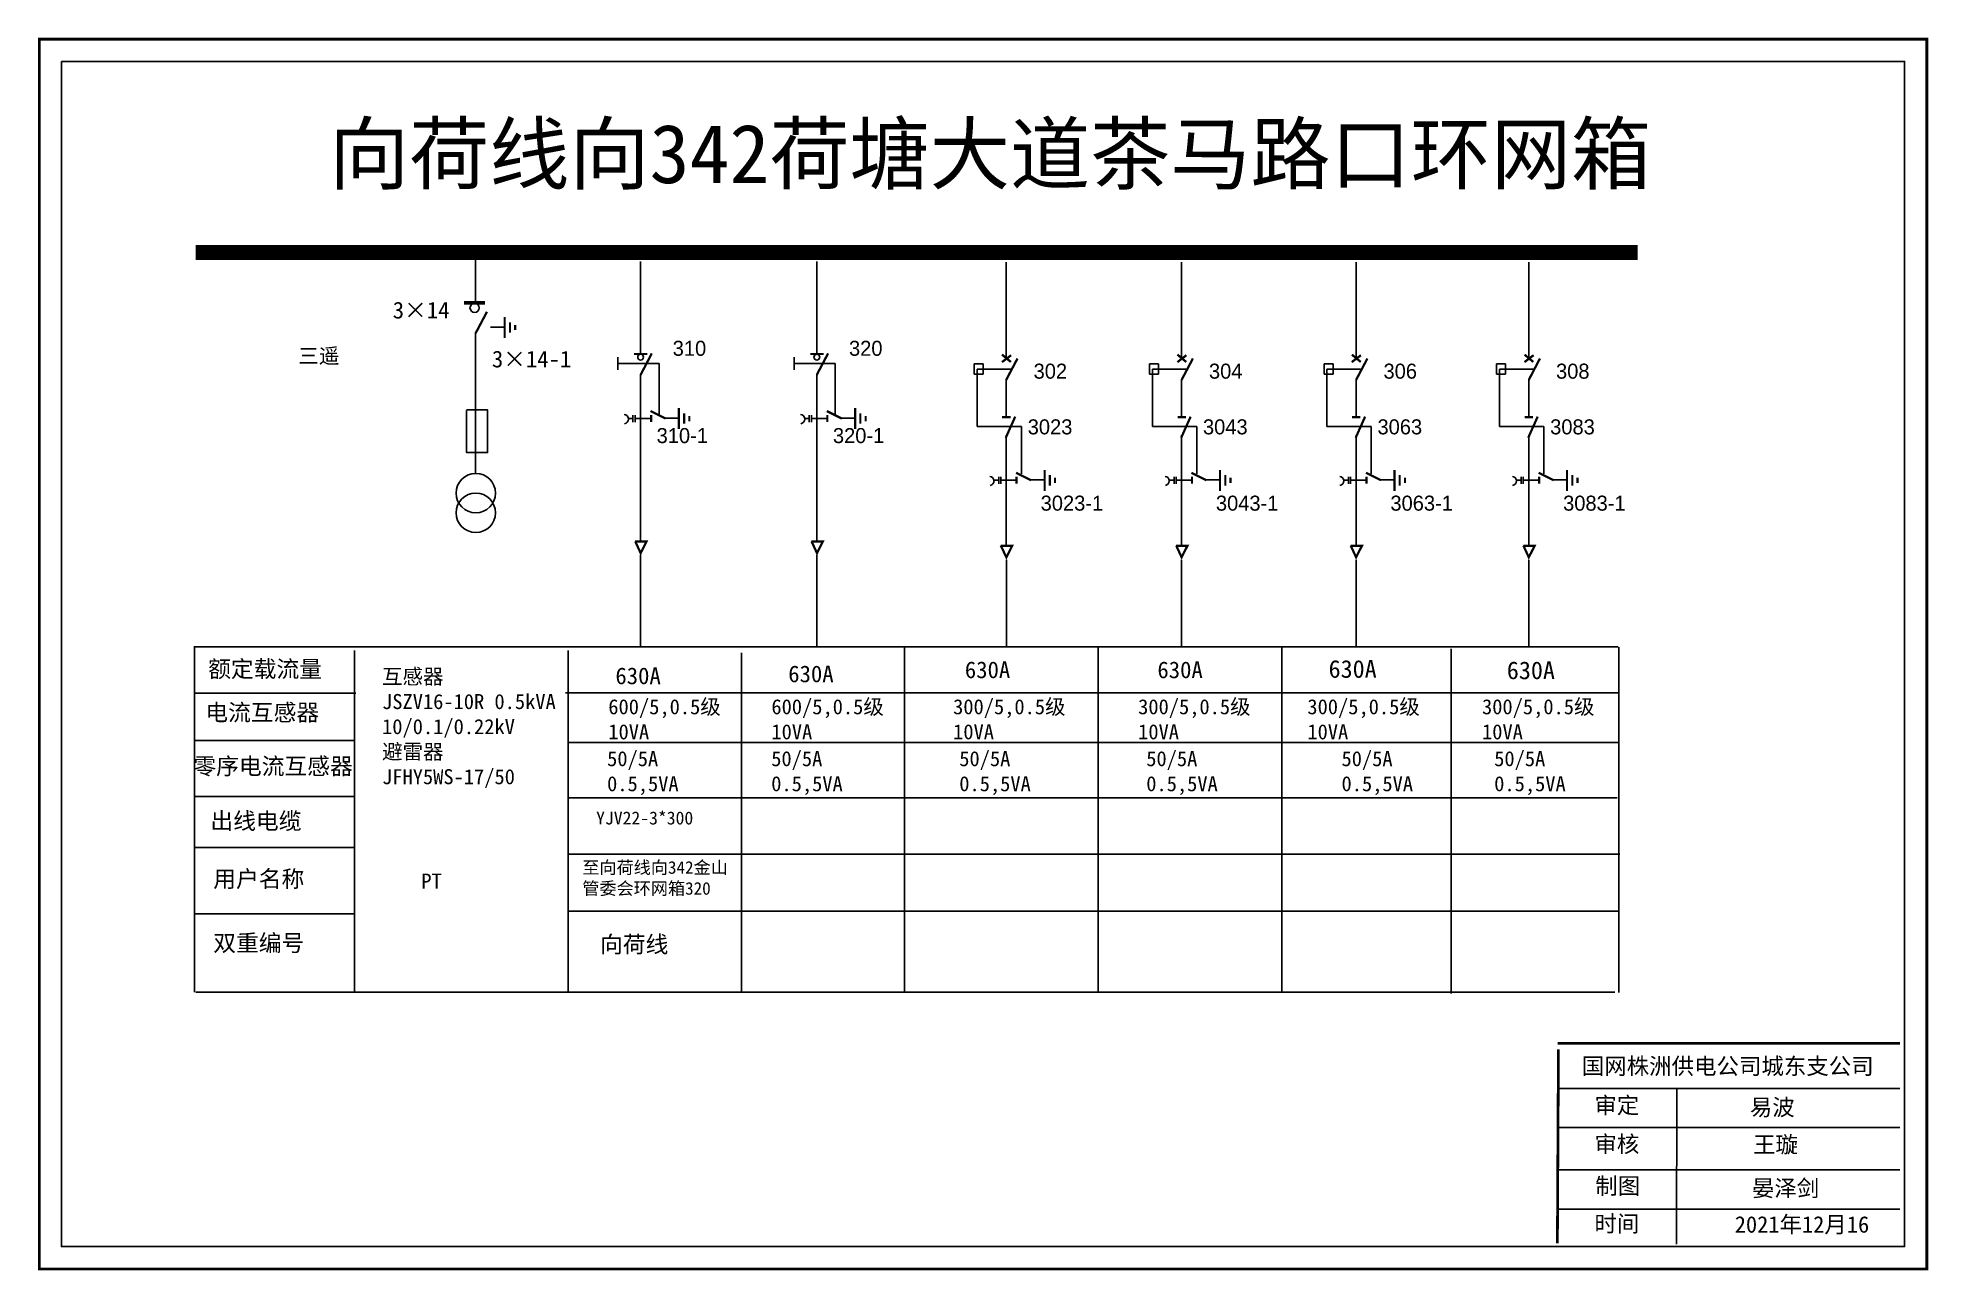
# Model space of a CAD drawing. Extents: x 6 to 548, y -578 to -125.
# Drawn here: x 154.6 to 280.3, y -578.1 to -496.2 of the extents above; entities that cross this region are included whole.
import ezdxf

# ---------------------------------------------------------------- set-up
doc = ezdxf.new("R2010")
doc.units = 0
doc.header["$LTSCALE"] = 0.774411
doc.linetypes.add('ACAD_ISO02W100', pattern=[15, 12, -3])
doc.linetypes.add('CENTER', pattern=[50.8, 31.75, -6.35, 6.35, -6.35])
doc.layers.get('0').update_dxf_attribs({"linetype": 'CONTINUOUS'})
doc.layers.get('DEFPOINTS').update_dxf_attribs({"linetype": 'CONTINUOUS'})
doc.layers.add('2', color=7, linetype='CONTINUOUS')
doc.styles.add('hztxt_txtstyle_0.00_0_0', font='', dxfattribs={"bigfont": 'hztxt.shx'})
doc.styles.add('hztxt_txtstyle_1.80_0_0', font='', dxfattribs={"height": 1.8, "bigfont": 'hztxt.shx'})
doc.styles.add('hztxt_txtstyle_2.70_0_0', font='simkai.ttf', dxfattribs={"height": 2.7})
doc.styles.add('KaiTi_GB2312_txtstyle_1.09_0_0', font='simkai_0.ttf', dxfattribs={"height": 1.0944})
doc.styles.add('字体', font='simkai_0.ttf', dxfattribs={"height": 2.5})
doc.styles.get('hztxt_txtstyle_0.00_0_0').set_extended_font_data('hztxt')
doc.styles.get('hztxt_txtstyle_1.80_0_0').set_extended_font_data('hztxt')

msp = doc.modelspace()

# ---------------------------------------------------------------- texts
at = {"color": 0, "linetype": 'Continuous', "style": 'hztxt_txtstyle_2.70_0_0'}
for s, p in [('3×14', (178.19, -514.88)), ('3×14-1', (184.78, -518.13))]:
    msp.add_text(s, height=1.109, dxfattribs=at).set_placement(p)
at = {"color": 0, "style": 'hztxt_txtstyle_1.80_0_0'}
for s, p in [('310', (196.8, -517.36)), ('320', (208.52, -517.36)), ('302', (220.79, -518.88)), ('304', (232.45, -518.88)), ('306', (244.05, -518.88)), ('308', (255.52, -518.88)), ('310-1', (195.73, -523.16)), ('320-1', (207.45, -523.16)), ('3023', (220.4, -522.58)), ('3043', (232.05, -522.58)), ('3063', (243.65, -522.58)), ('3083', (255.13, -522.58)), ('3023-1', (221.26, -527.65)), ('3043-1', (232.91, -527.65)), ('3063-1', (244.51, -527.65)), ('3083-1', (255.99, -527.65))]:
    msp.add_text(s, height=0.998, dxfattribs=at).set_placement(p)
at = {"color": 0, "linetype": 'Continuous', "attachment_point": 1}
for s, insert, char_height, width, style in [('{\\fSimSun|b0|i0|c134|p2;三遥}', (171.91, -516.86), 1.0024, 7.7986, 'hztxt_txtstyle_0.00_0_0'), ('{\\fSimSun|b0|i0|c134|p2;额定载流量}', (165.92, -537.61), 1.1094, 17.8852, 'hztxt_txtstyle_2.70_0_0'), ('{\\fSimSun|b0|i0|c134|p2;630A}', (216.22, -537.67), 1.1094, 17.8852, 'hztxt_txtstyle_2.70_0_0'), ('{\\fSimSun|b0|i0|c134|p2;630A}', (229.02, -537.67), 1.1094, 17.8852, 'hztxt_txtstyle_2.70_0_0'), ('{\\fSimSun|b0|i0|c134|p2;630A}', (240.4, -537.58), 1.1757, 9.454, 'hztxt_txtstyle_0.00_0_0'), ('{\\fSimSun|b0|i0|c134|p2;630A}', (252.25, -537.67), 1.1757, 9.454, 'hztxt_txtstyle_0.00_0_0'), ('\\A1;{\\fSimSun|b0|i0|c134|p2;互感器\\PJSZV16-10R 0.5kVA\\P10/0.1/0.22kV\\P避雷器\\PJFHY5WS-17/50}', (177.48, -538.17), 0.9985, 18.4113, 'hztxt_txtstyle_2.70_0_0'), ('{\\fSimSun|b0|i0|c134|p2;630A}', (192.99, -538.07), 1.1094, 17.8852, 'hztxt_txtstyle_2.70_0_0'), ('{\\fSimSun|b0|i0|c134|p2;630A}', (204.48, -537.94), 1.1094, 17.8852, 'hztxt_txtstyle_2.70_0_0'), ('{\\fSimSun|b0|i0|c134|p2;电流互感器}', (165.73, -540.5), 1.1094, 17.8852, 'hztxt_txtstyle_2.70_0_0'), ('\\A1;{\\fSimSun|b0|i0|c134|p2;600/5,0.5级\\P10VA}', (192.52, -540.18), 0.9985, 18.4113, 'hztxt_txtstyle_2.70_0_0'), ('\\A1;{\\fSimSun|b0|i0|c134|p2;600/5,0.5级\\P10VA}', (203.36, -540.18), 0.9985, 18.4113, 'hztxt_txtstyle_2.70_0_0'), ('\\A1;{\\fSimSun|b0|i0|c134|p2;300/5,0.5级\\P10VA}', (215.44, -540.18), 0.9985, 18.4113, 'hztxt_txtstyle_2.70_0_0'), ('\\A1;{\\fSimSun|b0|i0|c134|p2;300/5,0.5级\\P10VA}', (227.74, -540.18), 0.9985, 18.4113, 'hztxt_txtstyle_2.70_0_0'), ('\\A1;{\\fSimSun|b0|i0|c134|p2;300/5,0.5级\\P10VA}', (238.99, -540.18), 0.9985, 18.4113, 'hztxt_txtstyle_2.70_0_0'), ('\\A1;{\\fSimSun|b0|i0|c134|p2;300/5,0.5级\\P10VA}', (250.6, -540.18), 0.9985, 18.4113, 'hztxt_txtstyle_2.70_0_0'), ('{\\fSimSun|b0|i0|c134|p2;零序电流互感器}', (164.94, -544.07), 1.1094, 17.8852, 'hztxt_txtstyle_2.70_0_0'), ('{\\fSimSun|b0|i0|c134|p2;50/5A\\P0.5,5VA}', (192.44, -543.63), 0.9985, 17.8852, 'hztxt_txtstyle_2.70_0_0'), ('{\\fSimSun|b0|i0|c134|p2;50/5A\\P0.5,5VA}', (203.35, -543.63), 0.9985, 17.8852, 'hztxt_txtstyle_2.70_0_0'), ('{\\fSimSun|b0|i0|c134|p2;50/5A\\P0.5,5VA}', (215.85, -543.63), 0.9985, 17.8852, 'hztxt_txtstyle_2.70_0_0'), ('{\\fSimSun|b0|i0|c134|p2;50/5A\\P0.5,5VA}', (228.28, -543.63), 0.9985, 17.8852, 'hztxt_txtstyle_2.70_0_0'), ('{\\fSimSun|b0|i0|c134|p2;50/5A\\P0.5,5VA}', (241.26, -543.63), 0.9985, 17.8852, 'hztxt_txtstyle_2.70_0_0'), ('{\\fSimSun|b0|i0|c134|p2;50/5A\\P0.5,5VA}', (251.41, -543.63), 0.9985, 17.8852, 'hztxt_txtstyle_2.70_0_0'), ('{\\fSimSun|b0|i0|c134|p2;出线电缆}', (166.07, -547.71), 1.1094, 17.8852, 'hztxt_txtstyle_2.70_0_0'), ('{\\fSimSun|b0|i0|c134|p2;用户名称}', (166.26, -551.56), 1.1094, 17.8852, 'hztxt_txtstyle_2.70_0_0'), ('{\\fSimSun|b0|i0|c134|p2;PT}', (180.09, -551.76), 1.0024, 7.7986, 'hztxt_txtstyle_0.00_0_0'), ('{\\fSimSun|b0|i0|c134|p2;双重编号}', (166.26, -555.82), 1.1094, 17.8852, 'hztxt_txtstyle_2.70_0_0'), ('{\\fSimSun|b0|i0|c134|p2;向荷线}', (191.97, -555.91), 1.1094, 17.8852, 'hztxt_txtstyle_2.70_0_0'), ('国网株洲供电公司城东支公司', (257.23, -564.01), 1.0944, 29.9201, '字体'), ('\\f\uffbfﾬￌﾣﾤ_GB2312|b0|i0|c134|p49;审定', (258.07, -566.61), 1.0944, 8.5588, '字体'), ('易波', (268.4, -566.74), 1.094, 8.5588, '字体'), ('\\f\uffbfﾬￌﾣﾤ_GB2312|b0|i0|c134|p49;审核', (258.07, -569.19), 1.0944, 8.5588, '字体'), ('\\f\uffbfﾬￌﾣﾤ_GB2312|b0|i0|c134|p49;制图', (258.13, -571.97), 1.0944, 8.5588, '字体'), ('\\f\uffbfﾬￌﾣﾤ_GB2312|b0|i0|c134|p49;时间', (258.07, -574.48), 1.0944, 8.5588, '字体')]:
    msp.add_mtext(s, dxfattribs=dict(at, insert=insert, char_height=char_height, width=width, style=style))
at = {"color": 7, "linetype": 'Continuous', "char_height": 1.094, "attachment_point": 1, "style": 'KaiTi_GB2312_txtstyle_1.09_0_0'}
for s, insert, width in [('王璇', (268.62, -569.22), 8.5588), ('晏泽剑', (268.54, -572.12), 8.5588), ('2021年12月16', (267.4, -574.53), 16.0081)]:
    msp.add_mtext(s, dxfattribs=dict(at, insert=insert, width=width))
at = {"layer": 'DEFPOINTS', "color": 0, "insert": (173.95, -501.98), "char_height": 3.9062, "width": 100.1386, "attachment_point": 1, "style": 'hztxt_txtstyle_0.00_0_0'}
msp.add_mtext('{\\fSimSun|b0|i0|c134|p2;向荷线向342荷塘大道茶马路口环网箱}', dxfattribs=at)
at = {"layer": 'DEFPOINTS', "color": 0, "linetype": 'Continuous', "attachment_point": 1, "style": 'hztxt_txtstyle_0.00_0_0'}
for s, insert, char_height, width in [('{\\fSimSun|b0|i0|c134|p2;YJV22-3*300 }', (191.71, -547.64), 0.8625, 10.156), ('{\\fSimSun|b0|i0|c134|p2;至向荷线向342金山管委会环网箱320}', (190.79, -550.94), 0.8349, 9.7878)]:
    msp.add_mtext(s, dxfattribs=dict(at, insert=insert, char_height=char_height, width=width))

# ---------------------------------------------------------------- blocks, each defined once
blk = doc.blocks.new('JD')
for points in [[(-2, 0.2), (-2, -0.2), (2, 0.2), (2, -0.2)], [(1, -1.2), (1, -0.8), (-1, -1.2), (-1, -0.8)], [(-0.5, -1.8), (-0.5, -2.2), (0.5, -1.8), (0.5, -2.2)]]:
    blk.add_trace(points)

# ---------------------------------------------------------------- linework, layer by layer
at = {"color": 0}
for p, q in [((183.68, -510.5), (183.68, -513.79)), ((194.67, -511.1), (194.67, -517.22)), ((206.38, -511.1), (206.38, -517.22)), ((218.97, -511.14), (218.97, -517.55)), ((230.63, -511.14), (230.63, -517.55)), ((242.23, -511.14), (242.23, -517.55)), ((253.71, -511.14), (253.71, -517.55)), ((183.7, -515.83), (183.7, -525.15)), ((184.68, -515.46), (185.62, -515.46)), ((194.67, -518.58), (194.67, -529.68)), ((206.38, -518.58), (206.38, -529.68)), ((216.84, -517.9), (217.44, -517.9)), ((216.84, -517.9), (216.84, -518.57)), ((216.84, -518.57), (217.44, -518.57)), ((217.44, -517.9), (217.44, -518.57)), ((218.97, -518.92), (218.97, -521.39)), ((228.5, -517.9), (229.1, -517.9)), ((228.5, -517.9), (228.5, -518.57)), ((228.5, -518.57), (229.1, -518.57)), ((229.1, -517.9), (229.1, -518.57)), ((230.63, -518.92), (230.63, -521.39)), ((240.1, -517.9), (240.7, -517.9)), ((240.1, -517.9), (240.1, -518.57)), ((240.1, -518.57), (240.7, -518.57)), ((240.7, -517.9), (240.7, -518.57)), ((242.23, -518.92), (242.23, -521.39)), ((251.57, -517.9), (252.17, -517.9)), ((251.57, -517.9), (251.57, -518.57)), ((251.57, -518.57), (252.17, -518.57)), ((252.17, -517.9), (252.17, -518.57)), ((253.71, -518.92), (253.71, -521.39)), ((194.67, -521.53), (195.36, -521.53)), ((196.26, -521.51), (197.2, -521.51)), ((206.38, -521.53), (207.08, -521.53)), ((207.98, -521.51), (208.92, -521.51)), ((218.97, -522.63), (218.97, -529.94)), ((230.63, -522.63), (230.63, -529.94)), ((242.23, -522.63), (242.23, -529.94)), ((253.71, -522.63), (253.71, -529.94)), ((218.97, -525.63), (219.66, -525.63)), ((220.57, -525.61), (221.51, -525.61)), ((230.63, -525.63), (231.32, -525.63)), ((232.22, -525.61), (233.17, -525.61)), ((242.23, -525.63), (242.92, -525.63)), ((243.82, -525.61), (244.76, -525.61)), ((253.71, -525.63), (254.4, -525.63)), ((255.3, -525.61), (256.24, -525.61)), ((175.74, -539.78), (165.04, -539.78)), ((175.7, -542.93), (165, -542.93)), ((175.7, -546.64), (165, -546.64)), ((175.66, -550.04), (164.96, -550.04)), ((175.7, -554.44), (164.99, -554.44))]:
    msp.add_line(p, q, dxfattribs=at)
at = {"color": 0, "linetype": 'ACAD_ISO02W100'}
for p, q in [((219.27, -518.25), (217.03, -518.25)), ((217.03, -518.25), (217.03, -522.06)), ((230.93, -518.25), (228.69, -518.25)), ((228.69, -518.25), (228.69, -522.06)), ((242.53, -518.25), (240.29, -518.25)), ((240.29, -518.25), (240.29, -522.06)), ((254, -518.25), (251.77, -518.25)), ((251.77, -518.25), (251.77, -522.06)), ((217.03, -522.06), (219.99, -522.06)), ((219.99, -522.06), (219.99, -525.2)), ((228.69, -522.06), (231.65, -522.06)), ((231.65, -522.06), (231.65, -525.2)), ((240.29, -522.06), (243.24, -522.06)), ((243.24, -522.06), (243.24, -525.2)), ((251.77, -522.06), (254.72, -522.06)), ((254.72, -522.06), (254.72, -525.2))]:
    msp.add_line(p, q, dxfattribs=at)
at = {"color": 0, "linetype": 'CENTER'}
for p, q in [((194.67, -530.58), (194.67, -536.71)), ((206.39, -530.58), (206.39, -536.71)), ((218.98, -530.92), (218.98, -536.68)), ((230.63, -530.92), (230.63, -536.68)), ((242.23, -530.92), (242.23, -536.68)), ((253.71, -530.92), (253.71, -536.68))]:
    msp.add_line(p, q, dxfattribs=at)
at = {"color": 0, "linetype": 'Continuous'}
for p, q in [((164.97, -536.7), (259.64, -536.7)), ((165.02, -559.64), (165.02, -536.7)), ((175.64, -536.95), (175.64, -559.64)), ((189.85, -536.95), (189.85, -559.64)), ((201.37, -537.1), (201.37, -559.63)), ((212.2, -536.74), (212.2, -559.64)), ((225.09, -536.74), (225.09, -559.64)), ((237.29, -536.76), (237.29, -559.65)), ((248.56, -536.84), (248.56, -559.73)), ((259.69, -536.72), (259.69, -559.66)), ((189.68, -539.76), (259.67, -539.76)), ((189.85, -543.06), (259.69, -543.06)), ((189.85, -546.74), (259.58, -546.74)), ((189.85, -550.47), (259.77, -550.47)), ((189.85, -554.27), (259.67, -554.27)), ((259.42, -559.64), (165.09, -559.64)), ((255.63, -566.05), (278.38, -566.05)), ((263.54, -566), (263.52, -576.38)), ((255.63, -568.64), (278.38, -568.64)), ((255.63, -571.46), (278.38, -571.46)), ((255.63, -574.06), (278.38, -574.06))]:
    msp.add_line(p, q, dxfattribs=at)
at = {"color": 0, "linetype": 'Continuous', "const_width": 0.182}
msp.add_lwpolyline([(154.69, -496.32), (280.17, -496.32), (280.17, -578.03), (154.69, -578.03)], close=True, dxfattribs=at)
at = {"color": 0, "linetype": 'Continuous'}
msp.add_lwpolyline([(156.16, -497.8), (278.69, -497.8), (278.69, -576.55), (156.16, -576.55)], close=True, dxfattribs=at)
at = {"color": 0}
for points, const_width in [([(165.09, -510.5), (260.94, -510.5)], 0.998), ([(182.93, -513.84), (184.33, -513.84)], 0.238), ([(183.7, -515.86), (184.45, -514.44)], 0.15), ([(194.22, -517.24), (195.11, -517.24)], 0.15), ([(194.67, -518.62), (195.41, -517.2)], 0.15), ([(205.94, -517.24), (206.83, -517.24)], 0.15), ([(206.38, -518.62), (207.13, -517.2)], 0.15), ([(218.69, -517.78), (219.3, -517.32)], 0.15), ([(218.69, -517.28), (219.28, -517.77)], 0.15), ([(218.97, -518.96), (219.72, -517.54)], 0.15), ([(230.35, -517.78), (230.95, -517.32)], 0.15), ([(230.35, -517.28), (230.94, -517.77)], 0.15), ([(230.63, -518.96), (231.38, -517.54)], 0.15), ([(241.95, -517.28), (242.54, -517.77)], 0.15), ([(241.94, -517.78), (242.55, -517.32)], 0.15), ([(242.23, -518.96), (242.98, -517.54)], 0.15), ([(253.43, -517.28), (254.01, -517.77)], 0.15), ([(253.42, -517.78), (254.03, -517.32)], 0.15), ([(253.71, -518.96), (254.45, -517.54)], 0.15), ([(195.32, -521.03), (196.32, -521.53)], 0.15), ([(195.36, -521.3), (195.36, -521.76)], 0.15), ([(207.04, -521.03), (208.04, -521.53)], 0.15), ([(207.08, -521.3), (207.08, -521.76)], 0.15), ([(218.7, -521.43), (219.26, -521.43)], 0.15), ([(218.94, -522.81), (219.57, -521.4)], 0.15), ([(230.36, -521.43), (230.92, -521.43)], 0.15), ([(230.6, -522.81), (231.23, -521.4)], 0.15), ([(241.96, -521.43), (242.51, -521.43)], 0.15), ([(242.2, -522.81), (242.83, -521.4)], 0.15), ([(253.44, -521.43), (253.99, -521.43)], 0.15), ([(253.67, -522.81), (254.3, -521.4)], 0.15), ([(219.63, -525.13), (220.62, -525.63)], 0.15), ([(231.28, -525.13), (232.28, -525.63)], 0.15), ([(242.88, -525.13), (243.88, -525.63)], 0.15), ([(254.36, -525.13), (255.36, -525.63)], 0.15), ([(219.66, -525.4), (219.66, -525.86)], 0.15), ([(231.32, -525.4), (231.32, -525.86)], 0.15), ([(242.92, -525.4), (242.92, -525.86)], 0.15), ([(254.4, -525.4), (254.4, -525.86)], 0.15), ([(194.3, -529.7), (195.06, -529.7), (194.67, -530.47), (194.31, -529.69)], 0.15), ([(206.02, -529.7), (206.78, -529.7), (206.39, -530.47), (206.03, -529.69)], 0.15), ([(218.6, -529.98), (219.37, -529.98), (218.98, -530.75), (218.61, -529.97)], 0.15), ([(230.26, -529.98), (231.02, -529.98), (230.63, -530.75), (230.27, -529.97)], 0.15), ([(241.86, -529.98), (242.62, -529.98), (242.23, -530.75), (241.87, -529.97)], 0.15), ([(253.34, -529.98), (254.1, -529.98), (253.71, -530.75), (253.35, -529.97)], 0.15)]:
    msp.add_lwpolyline(points, dxfattribs=dict(at, const_width=const_width))
for points in [[(193.16, -517.46), (193.16, -518.3)], [(204.87, -517.46), (204.87, -518.3)], [(183.1, -520.99), (183.1, -523.79), (184.49, -523.79), (184.49, -520.96), (183.1, -520.96)], [(194.16, -521.31), (194.16, -521.76)], [(194.3, -521.31), (194.3, -521.76)], [(205.88, -521.31), (205.88, -521.76)], [(206.02, -521.31), (206.02, -521.76)], [(194.16, -521.52), (193.85, -521.52)], [(194.66, -521.52), (194.3, -521.52)], [(205.88, -521.52), (205.57, -521.52)], [(206.38, -521.52), (206.02, -521.52)], [(218.47, -525.62), (218.15, -525.62)], [(218.47, -525.41), (218.47, -525.87)], [(218.61, -525.41), (218.61, -525.87)], [(218.97, -525.62), (218.61, -525.62)], [(230.13, -525.62), (229.81, -525.62)], [(230.13, -525.41), (230.13, -525.87)], [(230.27, -525.41), (230.27, -525.87)], [(230.63, -525.62), (230.27, -525.62)], [(241.72, -525.62), (241.41, -525.62)], [(241.72, -525.41), (241.72, -525.87)], [(241.86, -525.41), (241.86, -525.87)], [(242.23, -525.62), (241.86, -525.62)], [(253.2, -525.62), (252.89, -525.62)], [(253.2, -525.41), (253.2, -525.87)], [(253.34, -525.41), (253.34, -525.87)], [(253.7, -525.62), (253.34, -525.62)]]:
    msp.add_lwpolyline(points, dxfattribs=at)
at = {"color": 0, "linetype": 'ACAD_ISO02W100'}
for points in [[(195.89, -521.29), (195.89, -517.88), (193.16, -517.88)], [(207.61, -521.29), (207.61, -517.88), (204.87, -517.88)]]:
    msp.add_lwpolyline(points, dxfattribs=at)
at = {"color": 0}
for points in [[(193.58, -521.26, -0.877934), (193.59, -521.87)], [(205.3, -521.26, -0.877934), (205.31, -521.87)], [(217.88, -525.37, -0.877934), (217.9, -525.97)], [(229.54, -525.37, -0.877934), (229.55, -525.97)], [(241.14, -525.37, -0.877934), (241.15, -525.97)], [(252.62, -525.37, -0.877934), (252.63, -525.97)]]:
    msp.add_lwpolyline(points, format="xyb", dxfattribs=at)
at = {"color": 0, "linetype": 'Continuous', "const_width": 0.182}
for points in [[(255.63, -563.04), (278.38, -563.04)], [(255.68, -563.45), (255.61, -576.34)]]:
    msp.add_lwpolyline(points, dxfattribs=at)
at = {"color": 0}
for centre, radius in [((183.63, -514.17), 0.305), ((194.67, -517.45), 0.192), ((206.38, -517.45), 0.192)]:
    msp.add_circle(centre, radius, dxfattribs=at)
at = {"layer": '2', "color": 0}
for centre in [(183.71, -526.48), (183.71, -527.79)]:
    msp.add_circle(centre, 1.31, dxfattribs=at)

# ---------------------------------------------------------------- block references
at = {"color": 0, "xscale": 0.3494655254594932, "yscale": 0.3494655254594932, "zscale": 0.3494655254595134, "rotation": 90}
for p in [(185.63, -515.48), (197.21, -521.53), (208.93, -521.53), (221.52, -525.64), (233.18, -525.64), (244.78, -525.64), (256.25, -525.64)]:
    msp.add_blockref('JD', p, dxfattribs=at)

msp.set_redraw_order([(e.dxf.handle, doc.entitydb.next_handle()) for e in msp.query("TEXT MTEXT ATTDEF DIMENSION ARC_DIMENSION")])  # texts and dimensions are drawn at this point

doc.saveas('drawing.dxf')
